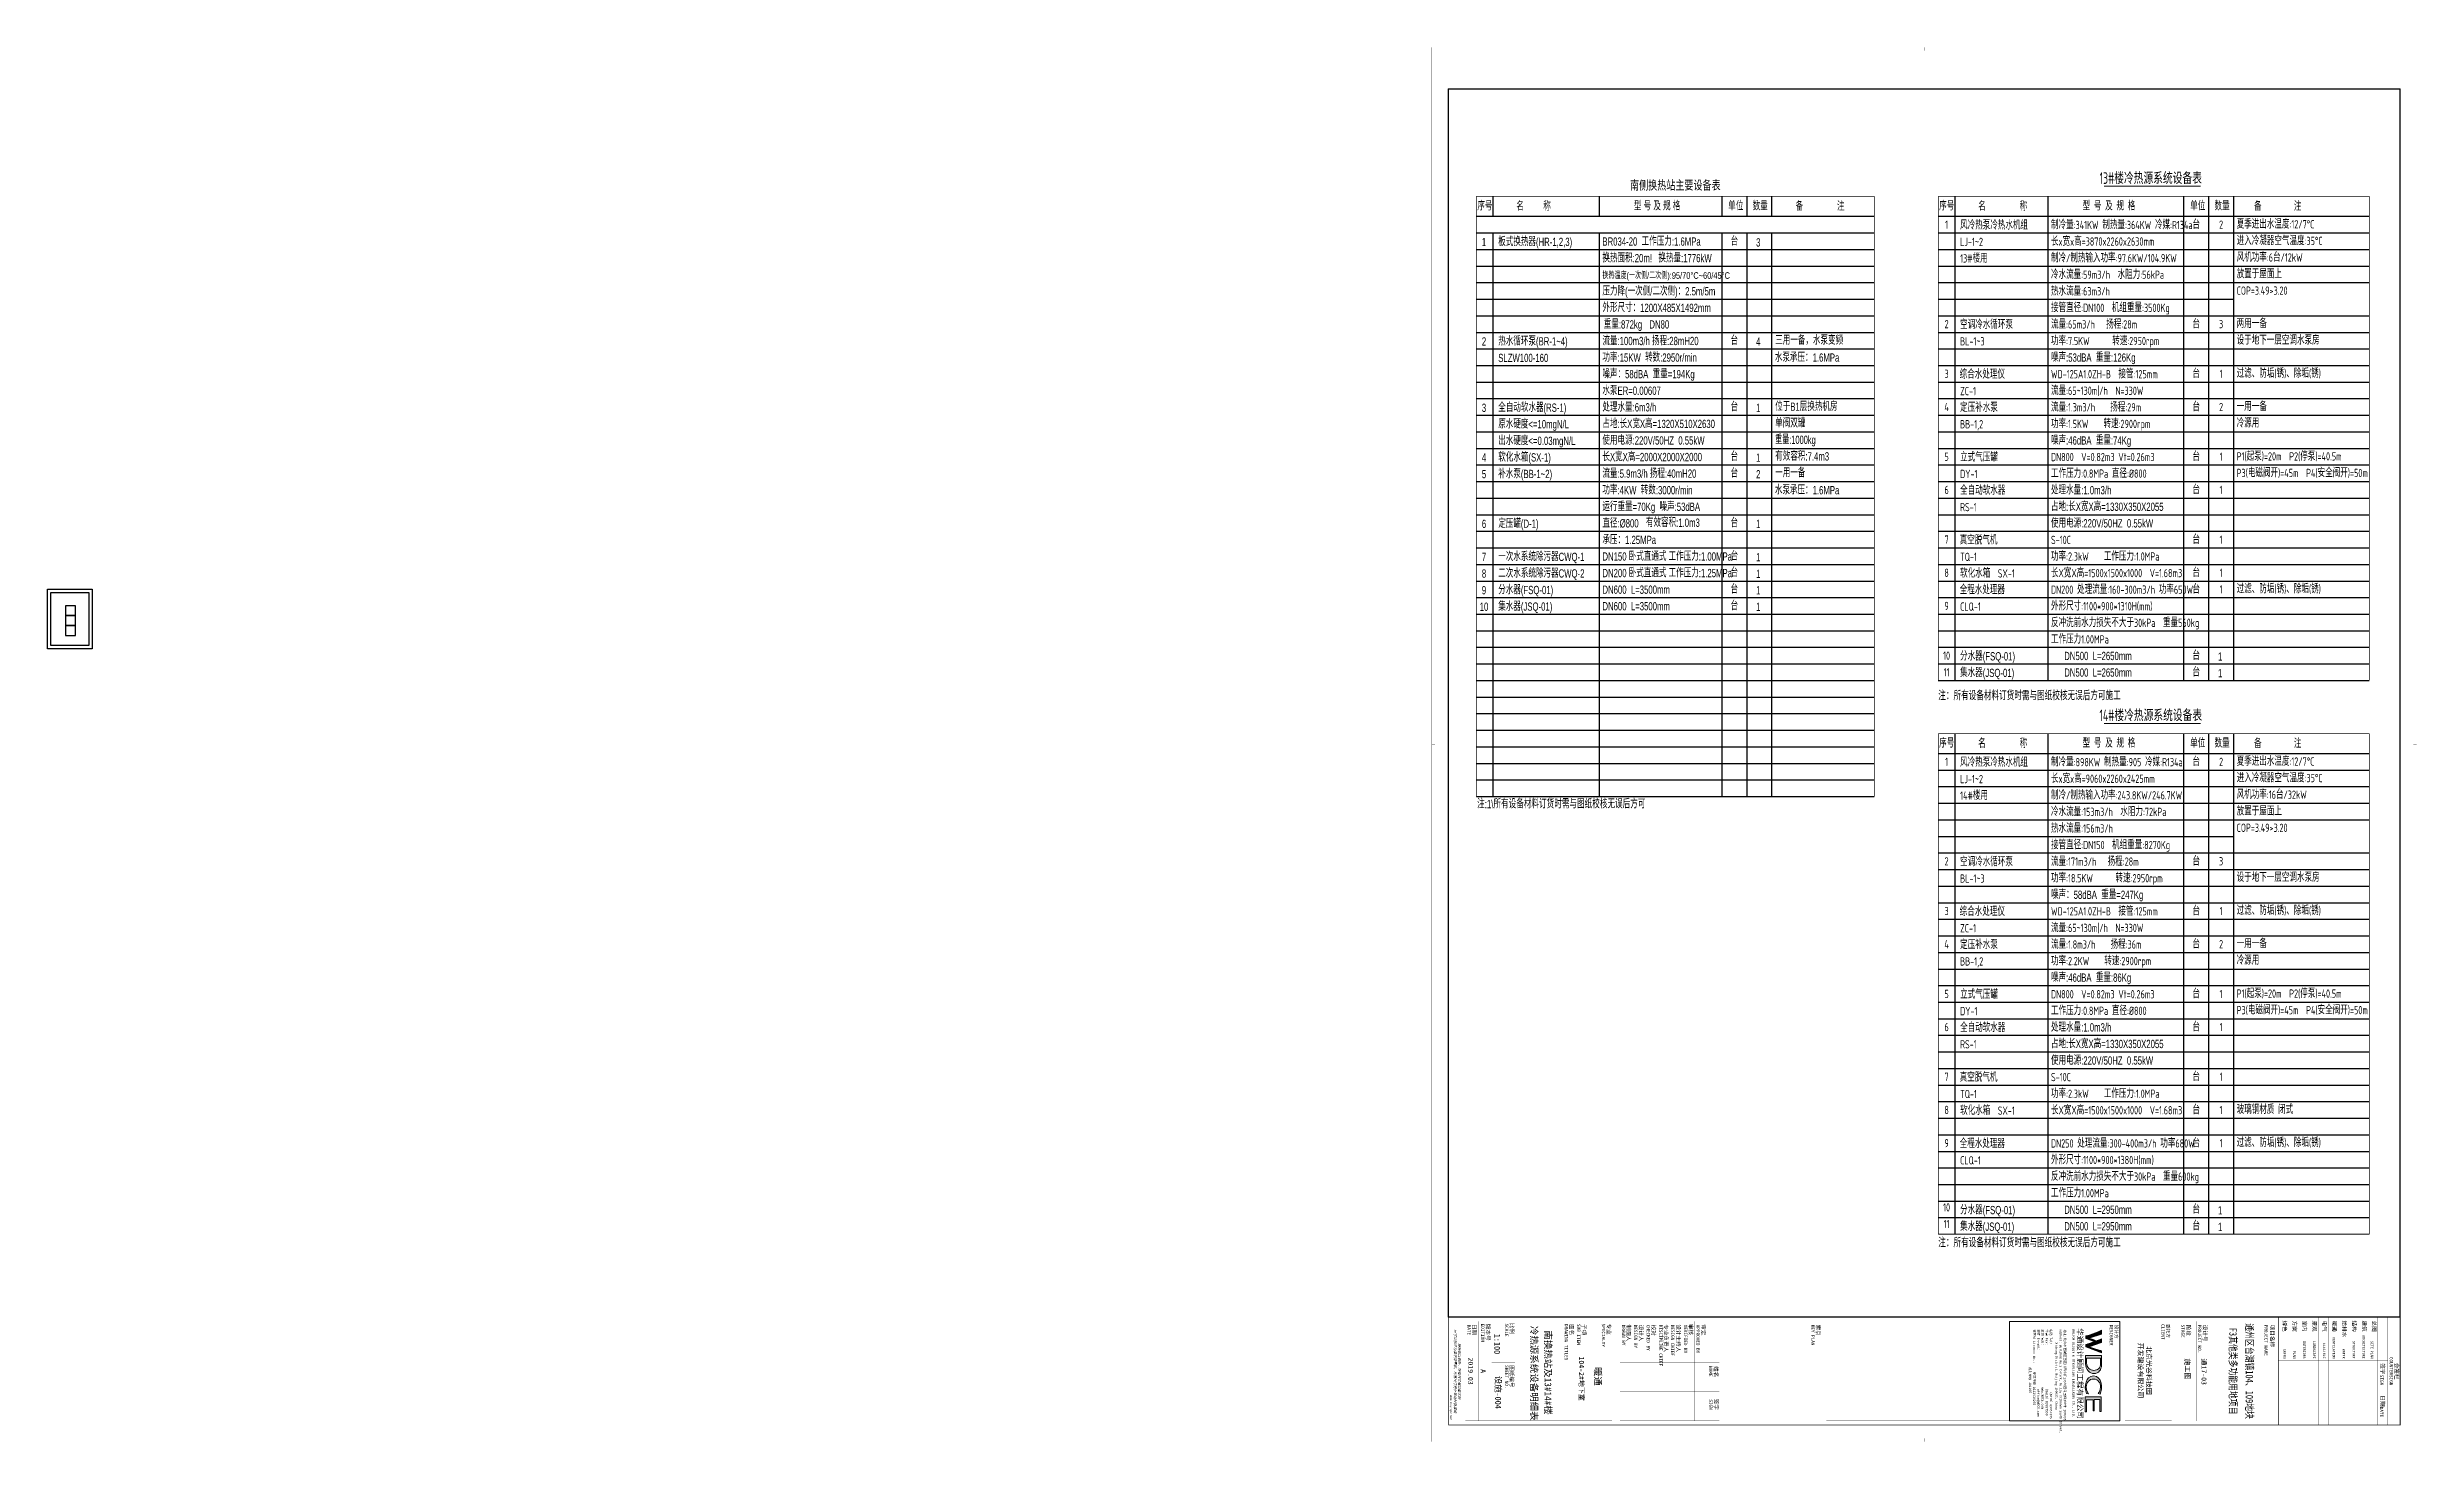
# Model space of a CAD drawing. Extents: x -253824 to 107923, y -224968 to 180578.
# Drawn here: x -163202 to -20289, y -26327 to 57778 of the extents above; entities that cross this region are included whole.
import ezdxf
from ezdxf.enums import TextEntityAlignment as Align

# ---------------------------------------------------------------- set-up
doc = ezdxf.new("R2010")
doc.units = 0
doc.header["$LTSCALE"] = 1000
doc.header["$MEASUREMENT"] = 0
doc.layers.get('0').update_dxf_attribs({"linetype": 'CONTINUOUS'})
doc.layers.get('Defpoints').update_dxf_attribs({"linetype": 'CONTINUOUS'})
for name, color, linetype in [('$0$PUB_TEXT', 7, 'CONTINUOUS'), ('00-风量计算', 6, 'CONTINUOUS'), ('ACS_COM', 7, 'CONTINUOUS'), ('ACS_COM_BZ', 3, 'CONTINUOUS'), ('字', 7, 'CONTINUOUS'), ('建筑图名', 5, 'CONTINUOUS')]:
    doc.layers.add(name, color=color, linetype=linetype)
doc.styles.add('$0$华文细黑', font='STXIHEI.TTF', dxfattribs={"height": 10})
doc.styles.add('HZF', font='ros.shx', dxfattribs={"width": 0.75, "bigfont": 'jd.shx'})
doc.styles.get("Standard").update_dxf_attribs({"font": 'ros.shx', "width": 0.75, "bigfont": 'jd.shx'})
doc.styles.add('华文细黑', font='STXIHEI.TTF', dxfattribs={"height": 10})
doc.styles.add('图签信息$0$hwxh', font='STXIHEI.TTF')
doc.styles.add('图签信息$0$华文细黑', font='STXIHEI.TTF', dxfattribs={"height": 10})
doc.styles.add('等高', font='ros1.shx', dxfattribs={"width": 0.7, "bigfont": 'jd.shx'})

msp = doc.modelspace()

# ---------------------------------------------------------------- texts
at = {"layer": '$0$PUB_TEXT', "style": '$0$华文细黑'}
for s, height, p in [('冷热源系统设备明细表', 407.8, (-73727, -19347)), ('南换热站及13#14#楼', 407.75, (-72886, -19619))]:
    msp.add_text(s, height=height, rotation=270, dxfattribs=at).set_placement(p)
at = {"color": 6, "width": 0.7}
msp.add_text('南侧换热站主要设备表', height=600, dxfattribs=at).set_placement((-65002, 49441), align=Align.MIDDLE_CENTER)
msp.add_text('序号', height=500, dxfattribs=at).set_placement((-76492, 47952), align=Align.CENTER)
for s, p in [('名         称', (-74592, 47931)), ('型 号 及 规 格', (-67498, 47951)), ('单位', (-61806, 47951)), ('数量', (-60337, 47950)), (' 备', (-57879, 47928)), ('注', (-55251, 47928)), ('流量:100m3/h 扬程:28mH20', (-69402, 39817)), ('一次水系统除污器CWQ-1', (-75685, 26796)), ('二次水系统除污器CWQ-2', (-75685, 25796)), ('集水器(JSQ-01)', (-75685, 23796)), ('分水器(FSQ-01)', (-75685, 24796)), ('集水器(JSQ-01)', (-47825, 19796)), ('分水器(FSQ-01)', (-47825, 20796)), ('分水器(FSQ-01)', (-47825, -12609)), ('集水器(JSQ-01)', (-47825, -13609))]:
    msp.add_text(s, height=500, dxfattribs=at).set_placement(p)
at = {"color": 6, "style": '等高', "width": 0.7}
for p in [(-48632, 47952), (-48632, 15547)]:
    msp.add_text('序号', height=500, dxfattribs=at).set_placement(p, align=Align.CENTER)
at = {"width": 0.7}
for s, style, p in [('1', '等高', (-48640, 46835)), ('台', '等高', (-33583, 46834)), ('2', '等高', (-32083, 46834)), ('1', 'HZF', (-76543, 45788)), ('2', 'HZF', (-76543, 39788)), ('2', '等高', (-48640, 40835)), ('台', '等高', (-33583, 40834)), ('3', '等高', (-32083, 40834)), ('3', '等高', (-48640, 37835)), ('台', '等高', (-33583, 37834)), ('1', '等高', (-32083, 37834)), ('3', 'HZF', (-76543, 35788)), ('4', '等高', (-48640, 35835)), ('台', '等高', (-33583, 35834)), ('2', '等高', (-32083, 35834)), ('4', 'HZF', (-76543, 32788)), ('5', '等高', (-48640, 32835)), ('台', '等高', (-33583, 32834)), ('1', '等高', (-32083, 32834)), ('5', 'HZF', (-76543, 31788)), ('6', '等高', (-48640, 30835)), ('台', '等高', (-33583, 30834)), ('1', '等高', (-32083, 30834)), ('6', 'HZF', (-76543, 28788)), ('7', 'HZF', (-76543, 26788)), ('7', '等高', (-48640, 27835)), ('台', '等高', (-33583, 27834)), ('1', '等高', (-32083, 27834)), ('8', 'HZF', (-76543, 25788)), ('8', '等高', (-48640, 25835)), ('台', '等高', (-33583, 25834, 0)), ('1', '等高', (-32083, 25834, 0)), ('10', 'HZF', (-76543, 23788)), ('9', 'HZF', (-76543, 24788)), ('9', '等高', (-48640, 23835)), ('台', '等高', (-33583, 24834)), ('1', '等高', (-32083, 24834, 0)), ('10', '等高', (-48640, 20835)), ('11', '等高', (-48640, 19835)), ('1', '等高', (-48640, 14430)), ('台', '等高', (-33583, 14429)), ('2', '等高', (-32083, 14429)), ('2', '等高', (-48640, 8430)), ('台', '等高', (-33583, 8429)), ('3', '等高', (-32083, 8429)), ('3', '等高', (-48640, 5430)), ('台', '等高', (-33583, 5429)), ('1', '等高', (-32083, 5429)), ('4', '等高', (-48640, 3430)), ('台', '等高', (-33583, 3429)), ('2', '等高', (-32083, 3429)), ('5', '等高', (-48640, 430)), ('台', '等高', (-33583, 429)), ('1', '等高', (-32083, 429)), ('6', '等高', (-48640, -1570)), ('台', '等高', (-33583, -1571)), ('1', '等高', (-32083, -1571)), ('7', '等高', (-48640, -4570)), ('台', '等高', (-33583, -4571)), ('1', '等高', (-32083, -4571)), ('8', '等高', (-48640, -6570)), ('台', '等高', (-33583, -6571, 0)), ('1', '等高', (-32083, -6571, 0)), ('9', '等高', (-48640, -8570)), ('台', '等高', (-33583, -8571)), ('1', '等高', (-32083, -8571)), ('10', '等高', (-48640, -12448)), ('11', '等高', (-48640, -13448))]:
    msp.add_text(s, height=500, dxfattribs=dict(at, style=style)).set_placement(p, align=Align.CENTER)
for s, height, style, p in [('风冷热泵冷热水机组', 500, '等高', (-47825, 46796)), ('制冷量:341KW 制热量:364KW 冷媒:R134a', 500, '等高', (-42343, 46817)), ('夏季进出水温度:12/7%%DC', 500, '等高', (-31144, 46856)), ('LJ-1~2', 500, '等高', (-47825, 45796)), ('长x宽x高=3870x2260x2630mm', 500, '等高', (-42343, 45817)), ('进入冷凝器空气温度:35%%DC', 500, '等高', (-31144, 45856)), ('13#楼用', 500, '等高', (-47825, 44796)), ('冷水流量:59m3/h  水阻力:56kPa', 500, '等高', (-42343, 43817)), ('制冷/制热输入功率:97.6KW/104.9KW', 500, '等高', (-42343, 44817)), ('放置于屋面上', 500, '等高', (-31144, 43856)), ('风机功率:6台/12kW', 500, '等高', (-31144, 44856)), ('热水流量:63m3/h  ', 500, '等高', (-42343, 42817)), ('COP=3.49>3.20', 500, '等高', (-31144, 42856)), ('接管直径:DN100  机组重量:3500Kg', 500, '等高', (-42343, 41817)), ('BL-1~3', 500, '等高', (-47825, 39796)), ('功率:7.5KW      转速:2950rpm', 500, '等高', (-42343, 39817)), ('流量:65m3/h   扬程:28m ', 500, '等高', (-42343, 40817)), ('设于地下一层空调水泵房', 500, '等高', (-31144, 39856)), ('两用一备', 500, '等高', (-31144, 40856)), ('综合水处理仪', 500, '等高', (-47850, 37799)), ('ZC-1', 500, '等高', (-47825, 36796)), ('流量:65~130m|/h  N=330W', 500, '等高', (-42343, 36817)), ('WD-125A1.0ZH-B  接管:125mm', 500, '等高', (-42343, 37817)), ('过滤、防垢(锈)、除垢(锈)', 500, '等高', (-31144, 37856)), ('流量:1.3m3/h    扬程:29m', 500, '等高', (-42343, 35817)), ('一用一备', 500, '等高', (-31144, 35856)), ('BB-1,2', 500, '等高', (-47825, 34796)), ('功率:1.5KW    转速:2900rpm', 500, '等高', (-42343, 34817)), ('冷源用', 500, '等高', (-31144, 34856)), ('DN800  V=0.82m3 Vt=0.26m3', 500, '等高', (-42343, 32817, 0)), ('P1(起泵)=20m  P2(停泵)=40.5m  ', 500, '等高', (-31144, 32856, 0)), ('工作压力:0.8MPa 直径:%%C800', 500, '等高', (-42343, 31817, 0)), ('P3(电磁阀开)=45m  P4(安全阀开)=50m ', 500, '等高', (-31144, 31856, 0)), ('全自动软水器', 500, '等高', (-47825, 30796)), ('RS-1', 500, '等高', (-47825, 29796, 0)), ('真空脱气机', 500, '等高', (-47850, 27799)), ('TQ-1', 500, '等高', (-47825, 26796)), ('功率:2.3kW    工作压力:1.0MPa ', 500, '等高', (-42343, 26817)), ('S-10C      ', 500, '等高', (-42343, 27817)), ('长X宽X高=1500x1500x1000  V=1.68m3', 500, '等高', (-42343, 25817, 0)), ('全程水处理器', 500, '等高', (-47850, 24799)), ('CLQ-1', 500, '等高', (-47825, 23796)), ('外形尺寸:1100*900*1310H(mm)', 500, '等高', (-42343, 23817)), ('DN200 处理流量:160-300m3/h 功率650W', 500, '等高', (-42343, 24817)), ('过滤、防垢(锈)、除垢(锈)', 500, '等高', (-31144, 24856)), ('反冲洗前水力损失不大于30kPa  重量560kg', 500, '等高', (-42343, 22817)), ('工作压力1.00MPa', 500, '等高', (-42343, 21817)), ('注：所有设备材料订货时需与图纸校核无误后方可施工', 504, '等高', (-49143, 18406)), ('风冷热泵冷热水机组', 500, '等高', (-47825, 14391)), ('制冷量:898KW 制热量:905 冷媒:R134a', 500, '等高', (-42343, 14412)), ('夏季进出水温度:12/7%%DC', 500, '等高', (-31144, 14451)), ('14#楼用', 500, '等高', (-47825, 12391)), ('LJ-1~2', 500, '等高', (-47825, 13391)), ('制冷/制热输入功率:243.8KW/246.7KW', 500, '等高', (-42343, 12412)), ('进入冷凝器空气温度:35%%DC', 500, '等高', (-31144, 13451)), ('风机功率:16台/32kW', 500, '等高', (-31144, 12451)), ('注:1\\所有设备材料订货时需与图纸校核无误后方可', 504, 'HZF', (-76960, 11877, 0)), ('冷水流量:153m3/h  水阻力:72kPa', 500, '等高', (-42343, 11412)), ('放置于屋面上', 500, '等高', (-31144, 11451)), ('热水流量:156m3/h  ', 500, '等高', (-42343, 10412)), ('COP=3.49>3.20', 500, '等高', (-31144, 10451)), ('空调冷水循环泵', 500, '等高', (-47825, 8391)), ('流量:171m3/h   扬程:28m ', 500, '等高', (-42343, 8412)), ('BL-1~3', 500, '等高', (-47825, 7391)), ('功率:18.5KW      转速:2950rpm', 500, '等高', (-42343, 7412)), ('设于地下一层空调水泵房', 500, '等高', (-31144, 7451)), ('综合水处理仪', 500, '等高', (-47850, 5394)), ('WD-125A1.0ZH-B  接管:125mm', 500, '等高', (-42343, 5412)), ('过滤、防垢(锈)、除垢(锈)', 500, '等高', (-31144, 5451)), ('ZC-1', 500, '等高', (-47825, 4391)), ('流量:65~130m|/h  N=330W', 500, '等高', (-42343, 4412)), ('功率:2.2KW    转速:2900rpm', 500, '等高', (-42343, 2412)), ('流量:1.8m3/h    扬程:36m', 500, '等高', (-42343, 3412)), ('冷源用', 500, '等高', (-31144, 2451)), ('一用一备', 500, '等高', (-31144, 3451)), ('DN800  V=0.82m3 Vt=0.26m3', 500, '等高', (-42343, 412)), ('P1(起泵)=20m  P2(停泵)=40.5m  ', 500, '等高', (-31144, 451)), ('P3(电磁阀开)=45m  P4(安全阀开)=50m ', 500, '等高', (-31144, -549)), ('工作压力:0.8MPa 直径:%%C800', 500, '等高', (-42343, -588)), ('真空脱气机', 500, '等高', (-47850, -4606)), ('S-10C      ', 500, '等高', (-42343, -4588)), ('TQ-1', 500, '等高', (-47825, -5609)), ('功率:2.3kW    工作压力:1.0MPa ', 500, '等高', (-42343, -5588)), ('长X宽X高=1500x1500x1000  V=1.68m3', 500, '等高', (-42343, -6588, 0)), ('玻璃钢材质 闭式', 500, '等高', (-31144, -6549, 0)), ('全程水处理器', 500, '等高', (-47850, -8606)), ('DN250 处理流量:300-400m3/h 功率680W', 500, '等高', (-42343, -8588)), ('过滤、防垢(锈)、除垢(锈)', 500, '等高', (-31144, -8549)), ('CLQ-1', 500, '等高', (-47825, -9609)), ('外形尺寸:1100*900*1380H(mm)', 500, '等高', (-42343, -9588)), ('工作压力1.00MPa', 500, '等高', (-42343, -11588)), ('反冲洗前水力损失不大于30kPa  重量600kg', 500, '等高', (-42343, -10588)), ('注：所有设备材料订货时需与图纸校核无误后方可施工', 504, '等高', (-49143, -14593))]:
    msp.add_text(s, height=height, dxfattribs=dict(at, style=style)).set_placement(p)
at = {"color": 6, "style": '等高', "width": 0.7}
for s, p in [('名         称', (-46733, 47931)), ('型 号 及 规 格', (-40439, 47951)), ('单位', (-33946, 47951)), ('数量', (-32478, 47950)), (' 备', (-30320, 47928)), ('注', (-27691, 47928)), ('名         称', (-46733, 15526)), ('型 号 及 规 格', (-40439, 15546)), ('单位', (-33946, 15546)), ('数量', (-32478, 15545)), (' 备', (-30320, 15523)), ('注', (-27691, 15523)), ('长x宽x高=9060x2260x2425mm', (-42343, 13412)), ('接管直径:DN150  机组重量:8270Kg', (-42343, 9412))]:
    msp.add_text(s, height=500, dxfattribs=at).set_placement(p)
for s, height, width, p in [('板式换热器(HR-1,2,3)', 500, 0.7, (-75685, 45796)), ('BR034-20  工作压力:1.6MPa', 500, 0.7, (-69402, 45817)), ('换热面积:20m!   换热量:1776kW', 500, 0.7, (-69402, 44817)), ('换热温度(一次侧/二次侧):95/70%%DC~60/45%%DC', 400, 0.7, (-69402, 43817)), ('外形尺寸：1200X485X1492mm ', 500, 0.7, (-69402, 41817)), ('重量:872kg', 500, 0.7, (-69320, 40817)), ('DN80', 500, 0.7, (-66570, 40817)), ('三用一备，水泵变频', 500, 0.7, (-58978, 39856)), ('SLZW100-160', 500, 0.7, (-75685, 38796)), ('水泵承压：1.6MPa', 500, 0.7, (-58999, 38817)), ('噪声:53dBA  重量:126Kg', 500, 0.7, (-42343, 38817)), ('噪声：58dBA  重量=194Kg', 500, 0.7, (-69402, 37817)), ('全自动软水器(RS-1)', 500, 0.7, (-75685, 35796)), ('处理水量:6m3/h', 500, 0.7, (-69402, 35817)), ('位于B1层换热机房', 500, 0.7, (-58978, 35856)), ('原水硬度<=10mgN/L', 500, 0.7, (-75685, 34796)), ('出水硬度<=0.03mgN/L', 500, 0.7, (-75685, 33796)), ('使用电源:220V/50HZ  0.55kW', 500, 0.7, (-69402, 33817)), ('占地:长X宽X高=1320X510X2630', 500, 0.7, (-69402, 34817)), ('重量:1000kg', 500, 0.65, (-58978, 33856)), ('单阀双罐', 500, 0.7, (-58978, 34856)), ('噪声:46dBA  重量:74Kg', 500, 0.7, (-42343, 33817)), ('软化水箱(SX-1) ', 500, 0.7, (-75685, 32796)), ('长X宽X高=2000X2000X2000', 500, 0.7, (-69402, 32817)), ('有效容积:7.4m3', 500, 0.7, (-58978, 32856)), ('补水泵(BB-1~2)', 500, 0.7, (-75685, 31796)), ('流量:5.9m3/h 扬程:40mH20', 500, 0.7, (-69402, 31817)), ('一用一备', 500, 0.7, (-58978, 31856)), ('运行重量=70Kg  噪声:53dBA', 500, 0.7, (-69402, 29817)), ('水泵承压：1.6MPa', 500, 0.7, (-58999, 30817)), ('处理水量:1.0m3/h', 500, 0.7, (-42343, 30817)), ('占地:长X宽X高=1330X350X2055', 500, 0.7, (-42343, 29817)), ('定压罐(D-1) ', 500, 0.7, (-75685, 28796)), ('直径:%%C800', 500, 0.7, (-69402, 28817)), ('有效容积:1.0m3', 500, 0.7, (-66776, 28856)), ('使用电源:220V/50HZ  0.55kW', 500, 0.7, (-42343, 28817)), ('承压：1.25MPa', 500, 0.7, (-69402, 27817)), ('DN150 卧式直通式 工作压力:1.00MPa ', 500, 0.7, (-69402, 26817)), ('DN200 卧式直通式 工作压力:1.25MPa ', 500, 0.7, (-69402, 25817)), ('DN600  L=3500mm', 500, 0.7, (-69402, 24817)), ('DN600  L=3500mm', 500, 0.7, (-69402, 23817)), ('DN500  L=2650mm', 500, 0.7, (-41543, 20817)), ('DN500  L=2650mm', 500, 0.7, (-41543, 19817)), ('噪声：58dBA  重量=247Kg', 500, 0.7, (-42343, 6412)), ('噪声:46dBA  重量:86Kg', 500, 0.7, (-42343, 1412)), ('处理水量:1.0m3/h', 500, 0.7, (-42343, -1588)), ('占地:长X宽X高=1330X350X2055', 500, 0.7, (-42343, -2588)), ('使用电源:220V/50HZ  0.55kW', 500, 0.7, (-42343, -3588)), ('DN500  L=2950mm', 500, 0.7, (-41543, -12588)), ('DN500  L=2950mm', 500, 0.7, (-41543, -13588))]:
    msp.add_text(s, height=height, dxfattribs=dict(width=width)).set_placement(p)
at = {"width": 0.7}
for s, p in [('台', (-61443, 45817)), ('3', (-60001, 45763)), ('台', (-61443, 39834)), ('4', (-60001, 39779)), ('台', (-61443, 35834)), ('1', (-60001, 35779)), ('台', (-61443, 32834)), ('1', (-60001, 32779)), ('台', (-61443, 31834)), ('2', (-60001, 31779)), ('台', (-61443, 28834)), ('1', (-60001, 28779)), ('台', (-61443, 26834)), ('1', (-60001, 26779)), ('台', (-61443, 25834)), ('1', (-60001, 25779)), ('台', (-61443, 24834)), ('台', (-61443, 23834)), ('1', (-60001, 24779)), ('1', (-60001, 23779)), ('台', (-33583, 20834)), ('台', (-33583, 19834)), ('1', (-32142, 20779)), ('1', (-32142, 19779)), ('台', (-33583, -12571)), ('1', (-32142, -12626)), ('台', (-33583, -13571)), ('1', (-32142, -13626))]:
    msp.add_text(s, height=500, dxfattribs=at).set_placement(p, align=Align.CENTER)
at = {"color": 3, "width": 0.7}
for s, p in [('压力降(一次侧/二次侧)：2.5m/5m', (-69402, 42817)), ('功率:15KW  转数:2950r/min', (-69402, 38817)), ('功率:4KW  转数:3000r/min', (-69402, 30817))]:
    msp.add_text(s, height=500, dxfattribs=at).set_placement(p)
at = {"color": 5, "width": 0.7}
msp.add_text('热水循环泵(BR-1~4)', height=500, dxfattribs=at).set_placement((-75685, 39796))
at = {"color": 1, "style": '等高', "width": 0.7}
for s, p in [('空调冷水循环泵', (-47825, 40796)), ('定压补水泵', (-47825, 35796)), ('立式气压罐', (-47825, 32796, 0)), ('DY-1', (-47825, 31796, 0)), ('软化水箱  SX-1', (-47825, 25796, 0)), ('定压补水泵', (-47825, 3391)), ('BB-1,2', (-47825, 2391)), ('立式气压罐', (-47825, 391)), ('全自动软水器', (-47825, -1609)), ('DY-1', (-47825, -609)), ('RS-1', (-47825, -2609)), ('软化水箱  SX-1', (-47825, -6609, 0))]:
    msp.add_text(s, height=500, dxfattribs=at).set_placement(p)
at = {"color": 1, "width": 0.7}
msp.add_text('水泵ER=0.00607', height=500, dxfattribs=at).set_placement((-69402, 36817))
at = {"layer": 'ACS_COM', "style": '等高', "width": 0.7}
for s, p in [('13#楼冷热源系统设备表', (-36323, 49540)), ('14#楼冷热源系统设备表', (-36323, 17135))]:
    msp.add_text(s, height=700, dxfattribs=at).set_placement(p, align=Align.CENTER)
at = {"layer": '字', "style": '华文细黑'}
for s, height, p in [('1:100', 360, (-75926, -19828)), ('104-2#地下室', 300, (-70810, -21192)), ('设施-004', 360, (-75869, -22360))]:
    msp.add_text(s, height=height, rotation=270, dxfattribs=at).set_placement(p)
at = {"layer": '建筑图名', "style": '华文细黑'}
msp.add_text('暖通', height=400, rotation=270, dxfattribs=at).set_placement((-69877, -21831))

# ---------------------------------------------------------------- blocks, each defined once
blk = doc.blocks.new('图框-A1')
for points, const_width in [([(0, 0), (841, 0), (841, 594), (0, 594)], 0.05), ([(766, 584), (25, 584), (25, 10), (766, 10)], 0.5)]:
    blk.add_lwpolyline(points, close=True, dxfattribs=dict(const_width=const_width))
at = {"const_width": 0.05}
for points in [[(420.5, 594), (420.5, 592)], [(0, 297), (2, 297)], [(841, 297), (839, 297)], [(420.5, 0), (420.5, 2)]]:
    blk.add_lwpolyline(points, dxfattribs=at)
blk = doc.blocks.new('图签信息$0$WDCE Copyright200X')
at = {"const_width": 0.016}
blk.add_lwpolyline([(-10.6, 1.3, 1), (-11.4, 1.3, 1)], format="xyb", close=True, dxfattribs=at)
at = {"style": '图签信息$0$华文细黑'}
for s, p in [('WDCE ', (-11.5, 0.5)), ('     Copyright ', (-3.5, 0.5))]:
    blk.add_text(s, height=1, dxfattribs=at).set_placement(p, align=Align.BOTTOM_RIGHT)
blk.add_text('c', height=0.6, dxfattribs=at).set_placement((-11, 1.3), align=Align.MIDDLE_CENTER)
blk.add_attdef('200X', text='', height=1, dxfattribs=at).set_placement((-0.5, 0.5), align=Align.BOTTOM_RIGHT)
blk = doc.blocks.new('图签信息$0$logo2')
h = blk.add_hatch(color=7)
h.paths.add_polyline_path([(19.02, -7.36), (15.84, -7.36), (15.84, -3.97), (18.97, -3.97), (18.97, -4.24), (16.46, -4.24), (16.46, -5.45), (18.81, -5.45), (18.81, -5.69), (16.47, -5.69), (16.47, -7.12), (19.02, -7.12)])
edge = h.paths.add_edge_path()
edge.add_spline(control_points=[(15.26, -4.21), (15.26, -4.21), (15.13, -4.65), (15.13, -4.65), (15.13, -4.65), (14.62, -4.1), (13.73, -4.1), (13.04, -4.1), (12.07, -4.54), (12.08, -5.62), (12.08, -6.49), (12.77, -7.16), (13.73, -7.17), (14.66, -7.17), (15.23, -6.68), (15.23, -6.68), (15.23, -6.68), (15.16, -7.11), (15.16, -7.11), (13.63, -7.7), (11.42, -7.29), (11.41, -5.64), (11.4, -3.72), (14.16, -3.66), (15.26, -4.21)], knot_values=[0, 0, 0, 0, 1, 1, 1, 2, 2, 2, 3, 3, 3, 4, 4, 4, 5, 5, 5, 6, 6, 6, 7, 7, 7, 8, 8, 8, 8], degree=3, periodic=0)
edge = h.paths.add_edge_path(flags=16)
edge.add_spline(control_points=[(10.23, -5.57), (10.23, -5.16), (10.12, -4.83), (9.9, -4.58), (9.63, -4.27), (9.23, -4.12), (8.69, -4.12), (8.69, -4.12), (7.64, -4.12), (7.64, -4.12), (7.64, -4.12), (7.64, -7.1), (7.64, -7.1), (7.64, -7.1), (8.66, -7.1), (8.66, -7.1), (9.13, -7.1), (9.52, -6.93), (9.82, -6.6), (10.09, -6.31), (10.23, -5.96), (10.23, -5.57)], knot_values=[0, 0, 0, 0, 1, 1, 1, 2, 2, 2, 3, 3, 3, 4, 4, 4, 5, 5, 5, 6, 6, 6, 7, 7, 7, 7], degree=3, periodic=0)
edge = h.paths.add_edge_path()
edge.add_spline(control_points=[(10.92, -5.51), (10.92, -5.96), (10.72, -6.37), (10.34, -6.72), (9.92, -7.1), (9.41, -7.29), (8.82, -7.29), (8.82, -7.29), (7.03, -7.29), (7.03, -7.29), (7.03, -7.29), (7.03, -3.92), (7.03, -3.92), (7.03, -3.92), (9.1, -3.92), (9.1, -3.92), (9.59, -3.92), (10.01, -4.06), (10.36, -4.34), (10.73, -4.64), (10.92, -5.03), (10.92, -5.51)], knot_values=[0, 0, 0, 0, 1, 1, 1, 2, 2, 2, 3, 3, 3, 4, 4, 4, 5, 5, 5, 6, 6, 6, 7, 7, 7, 7], degree=3, periodic=0)
at = {"lineweight": 0}
blk.add_lwpolyline([(19.02, -7.36), (15.84, -7.36), (15.84, -3.97), (18.97, -3.97), (18.97, -4.24), (16.46, -4.24), (16.46, -5.45), (18.81, -5.45), (18.81, -5.69), (16.47, -5.69), (16.47, -7.12), (19.02, -7.12), (19.02, -7.36)], dxfattribs=at)
for points, knots in [([(10.92, -5.51), (10.92, -5.96), (10.72, -6.37), (10.34, -6.72), (9.92, -7.1), (9.41, -7.29), (8.82, -7.29), (8.82, -7.29), (7.03, -7.29), (7.03, -7.29), (7.03, -7.29), (7.03, -3.92), (7.03, -3.92), (7.03, -3.92), (9.1, -3.92), (9.1, -3.92), (9.59, -3.92), (10.01, -4.06), (10.36, -4.34), (10.73, -4.64), (10.92, -5.03), (10.92, -5.51)], [0, 0, 0, 0, 1, 1, 1, 2, 2, 2, 3, 3, 3, 4, 4, 4, 5, 5, 5, 6, 6, 6, 7, 7, 7, 7]), ([(10.23, -5.57), (10.23, -5.16), (10.12, -4.83), (9.9, -4.58), (9.63, -4.27), (9.23, -4.12), (8.69, -4.12), (8.69, -4.12), (7.64, -4.12), (7.64, -4.12), (7.64, -4.12), (7.64, -7.1), (7.64, -7.1), (7.64, -7.1), (8.66, -7.1), (8.66, -7.1), (9.13, -7.1), (9.52, -6.93), (9.82, -6.6), (10.09, -6.31), (10.23, -5.96), (10.23, -5.57)], [0, 0, 0, 0, 1, 1, 1, 2, 2, 2, 3, 3, 3, 4, 4, 4, 5, 5, 5, 6, 6, 6, 7, 7, 7, 7]), ([(15.26, -4.21), (15.26, -4.21), (15.13, -4.65), (15.13, -4.65), (15.13, -4.65), (14.62, -4.1), (13.73, -4.1), (13.04, -4.1), (12.07, -4.54), (12.08, -5.62), (12.08, -6.49), (12.77, -7.16), (13.73, -7.17), (14.66, -7.17), (15.23, -6.68), (15.23, -6.68), (15.23, -6.68), (15.16, -7.11), (15.16, -7.11), (13.63, -7.7), (11.42, -7.29), (11.41, -5.64), (11.4, -3.72), (14.16, -3.66), (15.26, -4.21)], [0, 0, 0, 0, 1, 1, 1, 2, 2, 2, 3, 3, 3, 4, 4, 4, 5, 5, 5, 6, 6, 6, 7, 7, 7, 8, 8, 8, 8])]:
    blk.add_open_spline(points, degree=3, knots=knots, dxfattribs=at)
blk = doc.blocks.new('图签信息$0$logo1')
h = blk.add_hatch(color=8)
edge = h.paths.add_edge_path()
edge.add_spline(control_points=[(3.86, -5.21), (3.63, -5.88), (3.39, -6.56), (3.39, -6.56), (3.39, -6.56), (2.5, -3.91), (2.5, -3.91), (2.5, -3.91), (1.8, -3.91), (1.69, -3.91), (2.02, -4.39), (2.95, -7.27), (2.95, -7.27), (2.95, -7.27), (3.44, -7.27), (3.44, -7.27), (3.44, -7.27), (4.03, -5.66), (4.03, -5.66), (4.03, -5.66), (3.86, -5.21), (3.86, -5.21)], knot_values=[0, 0, 0, 0, 1, 1, 1, 2, 2, 2, 3, 3, 3, 4, 4, 4, 5, 5, 5, 6, 6, 6, 7, 7, 7, 7], degree=3, periodic=0)
h = blk.add_hatch(color=7)
edge = h.paths.add_edge_path()
edge.add_spline(control_points=[(6.04, -3.91), (6.09, -4.1), (5.2, -6.56), (5.2, -6.56), (5.2, -6.56), (4.3, -3.91), (4.3, -3.91), (4.3, -3.91), (3.6, -3.91), (3.49, -3.91), (3.82, -4.39), (4.75, -7.27), (4.75, -7.27), (4.75, -7.27), (5.24, -7.27), (5.24, -7.27), (5.24, -7.27), (6.33, -4.3), (6.33, -4.3), (6.33, -4.3), (6.48, -3.91), (6.48, -3.91), (6.48, -3.91), (6.21, -3.91), (6.04, -3.91)], knot_values=[0, 0, 0, 0, 1, 1, 1, 2, 2, 2, 3, 3, 3, 4, 4, 4, 5, 5, 5, 6, 6, 6, 7, 7, 7, 8, 8, 8, 8], degree=3, periodic=0)
at = {"color": 8, "lineweight": 0}
blk.add_open_spline([(3.86, -5.21), (3.63, -5.88), (3.39, -6.56), (3.39, -6.56), (3.39, -6.56), (2.5, -3.91), (2.5, -3.91), (2.5, -3.91), (1.8, -3.91), (1.69, -3.91), (2.02, -4.39), (2.95, -7.27), (2.95, -7.27), (2.95, -7.27), (3.44, -7.27), (3.44, -7.27), (3.44, -7.27), (4.03, -5.66), (4.03, -5.66), (4.03, -5.66), (3.86, -5.21), (3.86, -5.21)], degree=3, knots=[0, 0, 0, 0, 1, 1, 1, 2, 2, 2, 3, 3, 3, 4, 4, 4, 5, 5, 5, 6, 6, 6, 7, 7, 7, 7], dxfattribs=at)
at = {"lineweight": 0}
blk.add_open_spline([(6.04, -3.91), (6.09, -4.1), (5.2, -6.56), (5.2, -6.56), (5.2, -6.56), (4.3, -3.91), (4.3, -3.91), (4.3, -3.91), (3.6, -3.91), (3.49, -3.91), (3.82, -4.39), (4.75, -7.27), (4.75, -7.27), (4.75, -7.27), (5.24, -7.27), (5.24, -7.27), (5.24, -7.27), (6.33, -4.3), (6.33, -4.3), (6.33, -4.3), (6.48, -3.91), (6.48, -3.91), (6.48, -3.91), (6.21, -3.91), (6.04, -3.91)], degree=3, knots=[0, 0, 0, 0, 1, 1, 1, 2, 2, 2, 3, 3, 3, 4, 4, 4, 5, 5, 5, 6, 6, 6, 7, 7, 7, 8, 8, 8, 8], dxfattribs=at)
blk.add_blockref('图签信息$0$logo2', (0, 0))
blk = doc.blocks.new('图签信息$0$时间-logo')
at = {"layer": 'Defpoints', "lineweight": 0}
blk.add_lwpolyline([(0, -23.46), (-21.17, -23.46), (-21.17, 0), (0, 0), (0, -23.46)], dxfattribs=at)
blk.add_blockref('图签信息$0$logo1', (-20.97, 0))
at = {"style": '图签信息$0$hwxh'}
for s, height, p in [('华通设计顾问工程有限公司 ', 1.15, (-19.73, -9.05)), ('WALTON DESIGN & CONSULTING ENGINEERING CO., LTD.', 0.5, (-19.5, -10.1)), ('电话 Tel：                        （8610）83957395 ', 0.5, (-19.56, -14.91)), ('Address: Building No.3 C-Park, No.135 Xizhimen South Street, ', 0.47, (-19.48, -12.83)), ('地址:北京市西城区西直门南小街135号西派国际3号楼 100035', 0.5, (-19.48, -11.94)), ('Xicheng District, Beijing 100035, China ', 0.47, (-16.69, -13.72)), ('传真 Fax：                      （8610）83957590 ', 0.5, (-19.48, -15.8)), ('主页 Web：                      www.WDCE.com ', 0.5, (-19.48, -16.69)), ('资质号 Licence No.：    建筑甲级 A111010265 ', 0.5, (-19.48, -18.47)), ('邮件 E-mail：                    office@WDCE.com ', 0.5, (-19.48, -17.58)), ('   规划甲级 101195', 0.5, (-12.6, -19.36))]:
    blk.add_text(s, height=height, dxfattribs=at).set_placement(p)
blk = doc.blocks.new('图签信息')
at = {"const_width": 0.5}
for points in [[(-65, 574), (-65, 500.5), (0, 500.5), (0, 574)], [(-65, 0), (0, 0), (0, 500.5), (-65, 500.5)]]:
    blk.add_lwpolyline(points, close=True, dxfattribs=at)
at = {"const_width": 0.05}
for points in [[(-65, 566.5), (0, 566.5)], [(-65, 560.5), (0, 560.5)], [(-39.1, 566.5), (-39.1, 500.5)], [(-19.1, 566.5), (-19.1, 500.5)], [(-65, 554.5), (0, 554.5)], [(-65, 548.5), (0, 548.5)], [(-65, 542.5), (0, 542.5)], [(-65, 536.5), (0, 536.5)], [(-65, 530.5), (0, 530.5)], [(-65, 524.5), (0, 524.5)], [(-65, 518.5), (0, 518.5)], [(-65, 512.5), (0, 512.5)], [(-65, 512.5), (0, 512.5)], [(-65, 506.5), (0, 506.5)], [(-65, 500.5), (0, 500.5)], [(-62.5, 450.9), (-2.5, 450.9)], [(-62.5, 440.9), (-2.5, 440.9)], [(-2.5, 407.9), (-2.5, 436.1), (-62.5, 436.1), (-62.5, 407.9)], [(-62.5, 407.9), (-2.5, 407.9)], [(-62.5, 404.9), (-62.5, 227.8)], [(-62.5, 404.9), (-2.5, 404.9)], [(-62.5, 227.8), (-2.5, 227.8), (-2.5, 404.9)], [(-57.5, 338.4), (-7.5, 338.4)], [(-57.5, 288.8), (-7.5, 288.8)], [(-57.5, 234.9), (-7.5, 234.9)], [(-62.5, 227.8), (-2.5, 227.8)], [(-62.5, 217.7), (-2.5, 217.7)], [(-62.5, 103.3), (-2.5, 103.3), (-2.5, 163.3), (-62.5, 163.3), (-62.5, 103.3)], [(-37.5, 163.3), (-37.5, 103.3)], [(-20, 163.3), (-20, 103.3)], [(-62.5, 155.8), (-2.5, 155.8)], [(-62.5, 148.3), (-2.5, 148.3)], [(-62.5, 140.8), (-2.5, 140.8)], [(-62.5, 133.3), (-2.5, 133.3)], [(-62.5, 125.8), (-2.5, 125.8)], [(-62.5, 118.3), (-2.5, 118.3)], [(-62.5, 110.8), (-2.5, 110.8)], [(-62.5, 98.5), (-2.5, 98.5), (-2.5, 10), (-62.5, 10), (-62.5, 98.5)], [(-62.5, 83.5), (-2.5, 83.5)], [(-62.5, 76), (-2.5, 76)], [(-62.5, 40), (-2.5, 40)], [(-37.5, 40), (-37.5, 26)], [(-62.5, 26), (-2.5, 26)], [(-62.5, 18), (-2.5, 18)]]:
    blk.add_lwpolyline(points, dxfattribs=at)
at = {"ltscale": 0.001, "xscale": 2.834689937531525, "yscale": 2.834689937531525, "zscale": 2.834689937531525}
blk.add_blockref('图签信息$0$时间-logo', (-2.5, 404.9), dxfattribs=at)
blk.add_blockref('图签信息$0$WDCE Copyright200X', (-2.5, 0)).add_auto_attribs({'200X': '2007'})
at = {"style": '图签信息$0$华文细黑'}
for s, height, p in [('会签栏', 2.4, (-32.5, 573)), ('COUNTERSIGN', 2, (-32.5, 569.6))]:
    blk.add_text(s, height=height, dxfattribs=at).set_placement(p, align=Align.TOP_CENTER)
for s, height, p in [('总图', 2.4, (-63, 559.5)), ('签字', 2.4, (-37.2, 564.6)), ('SIGN', 2, (-30.3, 563.9)), ('日期', 2.4, (-17.8, 564.6)), ('DATE', 2, (-11, 563.7)), ('建筑', 2.4, (-63, 553.5)), ('结构', 2.4, (-63, 547.5)), ('给排水', 2.4, (-63, 541.5)), ('暖通', 2.4, (-63, 535.5)), ('电气', 2.4, (-63, 529.5)), ('景观', 2.4, (-63, 523.5)), ('室内', 2.4, (-63, 517.5)), ('绿色', 2.4, (-63, 505.5)), ('方案', 2.4, (-63, 511.5)), ('项目名称', 2.4, (-60.5, 498)), ('PROJECT NAME', 2, (-60.5, 494.1)), ('设计号', 2.4, (-60.5, 457.5)), ('STAGE', 2, (-60.5, 444)), ('PROJECT NO.', 2, (-60.5, 454)), ('阶段', 2.4, (-60.5, 447.5)), ('委托方', 2, (-60.9, 434.9)), ('CLIENT', 2, (-60.9, 431.9)), ('设计方', 2, (-60.5, 403.8)), ('DESIGNER', 2, (-60.5, 400.8)), ('索引', 2.4, (-60.5, 224.1)), ('KEY PLAN', 2, (-60.5, 220.7)), ('姓名', 2.4, (-35.5, 162.5)), ('NAME', 2, (-35.5, 159)), ('签字', 2.4, (-15.8, 162.6)), ('SIGN', 2, (-15.5, 159.2)), ('审核', 2.4, (-61, 147.3)), ('审定', 2.4, (-60.7, 154.8)), ('APPROVED BY', 2, (-60.5, 151.4)), ('VERIFIED BY', 2, (-60.5, 143.9)), ('设计主持人', 2.4, (-60.7, 139.8)), ('专业负责人', 2.4, (-60.7, 132.3)), ('DESIGN CHIEF', 2, (-60.5, 136.2)), ('DISCIPLINE CHIEF', 2, (-60.5, 129)), ('校对', 2.4, (-60.5, 124.8)), ('CHECKED BY', 2, (-60.5, 121.4)), ('设计人', 2.4, (-60.5, 117.3)), ('制图人', 2.4, (-60.6, 109.8)), ('DESIGN BY', 2, (-60.5, 113.8)), ('DRAWN BY', 2, (-60.5, 106.5)), ('SPECIALTY', 2, (-61.2, 94.4)), ('专业', 2.4, (-61.2, 97.9)), ('SUB ITEM', 2, (-60.9, 79.5)), ('子项', 2.4, (-60.9, 82.9)), ('DRAWING TITLES', 2, (-60.9, 72)), ('图名', 2.4, (-60.9, 75.4)), ('比例', 2.4, (-61.6, 39.4)), ('SCALE', 2, (-61.2, 36)), ('SHEET NO.', 2, (-36.1, 36)), ('图纸编号', 2.4, (-36.1, 39.3)), ('版本号', 2.4, (-61, 25)), ('EDITION', 2, (-61.1, 21.6)), ('日期', 2.4, (-61, 16.7)), ('DATE', 2, (-60.5, 13.3))]:
    blk.add_text(s, height=height, dxfattribs=at).set_placement(p, align=Align.TOP_LEFT)
for s, p in [('SITE PLAN', (-40.1, 557.7)), ('ARCHITECTURE', (-40.1, 552.7)), ('STRUCTURE', (-40.1, 546.7)), ('VENTILATION', (-40.1, 534.7)), ('ELECTRIC', (-40.1, 528.9)), ('WATER', (-40.1, 540.7)), ('INTERIORS', (-40.1, 516.9)), ('LANDSCAPE', (-40.1, 522.9)), ('GREEN', (-40.1, 504.9)), ('PLAN', (-40.1, 510.9))]:
    blk.add_text(s, height=1.5, dxfattribs=at).set_placement(p, align=Align.TOP_RIGHT)
at = {"color": 4, "style": '图签信息$0$华文细黑', "width": 0.75}
for s, p in [('通州区台湖镇104、109地块', (-32.5, 480.8)), ('F3其他类多功能用地项目', (-32.5, 470.9))]:
    blk.add_text(s, height=4.5, dxfattribs=at).set_placement(p, align=Align.CENTER)
at = {"color": 4, "style": '图签信息$0$华文细黑'}
for s, p in [('2019.03', (-32.5, 11.8)), ('A', (-32.5, 19.4))]:
    blk.add_text(s, height=3, dxfattribs=at).set_placement(p, align=Align.CENTER)
at = {"style": '图签信息$0$华文细黑', "oblique": 20}
for s, p in [('尺寸以标注为准不得量取，所有尺寸需在现场校核准确', (-32.5, 4)), ('除特别注明外，所有尺寸是以毫米制', (-32.5, 6.5))]:
    blk.add_text(s, height=1.5, dxfattribs=at).set_placement(p, align=Align.MIDDLE_CENTER)
at = {"color": 4, "ltscale": 0.001, "char_height": 3, "width": 58.489, "style": '图签信息$0$华文细黑'}
for s, insert, attachment_point in [('通17-03', (-40.1, 455.5), 4), ('施工图', (-40.1, 445.5), 4), ('北京光谷科技园\\P开发建设有限公司', (-32.9, 419.7), 5)]:
    blk.add_mtext(s, dxfattribs=dict(at, insert=insert, attachment_point=attachment_point))
blk = doc.blocks.new('图签-A1')
at = {"color": 2}
blk.add_blockref('图签信息', (0, 0), dxfattribs=at)

# ---------------------------------------------------------------- linework, layer by layer
at = {"color": 7}
for p, q in [((-76003, 48788), (-76003, 47588)), ((-69603, 48788), (-69603, 47588)), ((-62203, 48788), (-62203, 47588)), ((-60700, 48788), (-60700, 47588)), ((-59200, 48788), (-59200, 47588))]:
    msp.add_line(p, q, dxfattribs=at)
for p, q in [((-48143, 48788), (-48143, 47588)), ((-42543, 48788), (-42543, 47588)), ((-34343, 48788), (-34343, 47588)), ((-32841, 48788), (-32841, 47588)), ((-31341, 48788), (-31341, 47588)), ((-49143, 47588), (-23141, 47588)), ((-49143, 47588), (-23141, 47588)), ((-49143, 47588), (-23141, 47588)), ((-49143, 47588), (-23141, 47588)), ((-49143, 47588), (-23141, 47588)), ((-49143, 47588), (-23141, 47588)), ((-48143, 47588), (-48143, 19588)), ((-42543, 47588), (-42543, 19588)), ((-34343, 47588), (-34343, 19588)), ((-32841, 47588), (-32841, 19588)), ((-31341, 47588), (-31341, 19588)), ((-77003, 46588), (-53000, 46588)), ((-76003, 46588), (-76003, 12588)), ((-69603, 46588), (-69603, 12588)), ((-62203, 46588), (-62203, 12588)), ((-60700, 46588), (-60700, 12588)), ((-59200, 46588), (-59200, 12588)), ((-49143, 46588), (-23141, 46588)), ((-77003, 45588), (-53000, 45588)), ((-77003, 44588), (-53000, 44588)), ((-49143, 45588), (-23141, 45588)), ((-49143, 44588), (-23141, 44588)), ((-77003, 43588), (-53000, 43588)), ((-49143, 43588), (-23141, 43588)), ((-77003, 42588), (-53000, 42588)), ((-77003, 41588), (-53000, 41588)), ((-49143, 42588), (-31341, 42588)), ((-49143, 42588), (-31341, 42588)), ((-77003, 40588), (-53000, 40588)), ((-49143, 40588), (-23141, 40588)), ((-77003, 39588), (-53000, 39588)), ((-77003, 38588), (-53000, 38588)), ((-49143, 39588), (-23141, 39588)), ((-49143, 38588), (-23141, 38588)), ((-77003, 37588), (-53000, 37588)), ((-77003, 37588), (-53000, 37588)), ((-49143, 37588), (-23141, 37588)), ((-49143, 37588), (-23141, 37588)), ((-77003, 36588), (-53000, 36588)), ((-49143, 36588), (-23141, 36588)), ((-77003, 35588), (-53000, 35588)), ((-77003, 34588), (-53000, 34588)), ((-49143, 35588), (-23141, 35588)), ((-49143, 34588), (-23141, 34588)), ((-77003, 33588), (-53000, 33588)), ((-49143, 33588), (-23141, 33588)), ((-77003, 32588), (-53000, 32588)), ((-77003, 31588), (-53000, 31588)), ((-49143, 32588), (-23141, 32588)), ((-49143, 32588), (-23141, 32588)), ((-49143, 31588), (-23141, 31588)), ((-77003, 30588), (-53000, 30588)), ((-49143, 30588), (-23141, 30588)), ((-77003, 29588), (-53000, 29588)), ((-77003, 28588), (-53000, 28588)), ((-49143, 29588), (-23141, 29588)), ((-49143, 28588), (-23141, 28588)), ((-77003, 27588), (-53000, 27588)), ((-77003, 27588), (-53000, 27588)), ((-49143, 27588), (-23141, 27588)), ((-49143, 27588), (-23141, 27588)), ((-77003, 26588), (-53000, 26588)), ((-49143, 26588), (-23141, 26588)), ((-77003, 25588), (-53000, 25588)), ((-77003, 24588), (-53000, 24588)), ((-49143, 25588), (-23141, 25588)), ((-49143, 24588), (-23141, 24588)), ((-77003, 23588), (-53000, 23588)), ((-77003, 23588), (-53000, 23588)), ((-77003, 23588), (-53000, 23588)), ((-77003, 23588), (-53000, 23588)), ((-49143, 23588), (-23141, 23588)), ((-77003, 22588), (-53000, 22588)), ((-77003, 21588), (-53000, 21588)), ((-49143, 22588), (-23141, 22588)), ((-49143, 21588), (-23141, 21588)), ((-77003, 20588), (-53000, 20588)), ((-77003, 20588), (-53000, 20588)), ((-49143, 20588), (-23141, 20588)), ((-77003, 19588), (-53000, 19588)), ((-77003, 18588), (-53000, 18588)), ((-49143, 19588), (-23141, 19588)), ((-77003, 17588), (-53000, 17588)), ((-77003, 17588), (-53000, 17588)), ((-77003, 17588), (-53000, 17588)), ((-77003, 16588), (-53000, 16588)), ((-48143, 16383), (-48143, 15183)), ((-42543, 16383), (-42543, 15183)), ((-34343, 16383), (-34343, 15183)), ((-32841, 16383), (-32841, 15183)), ((-31341, 16383), (-31341, 15183)), ((-77003, 15588), (-53000, 15588)), ((-77003, 14588), (-53000, 14588)), ((-77003, 14588), (-53000, 14588)), ((-49143, 15183), (-23141, 15183)), ((-49143, 15183), (-23141, 15183)), ((-49143, 15183), (-23141, 15183)), ((-49143, 15183), (-23141, 15183)), ((-49143, 15183), (-23141, 15183)), ((-49143, 15183), (-23141, 15183)), ((-48143, 15183), (-48143, -13817)), ((-42543, 15183), (-42543, -13817)), ((-34343, 15183), (-34343, -13817)), ((-32841, 15183), (-32841, -13817)), ((-31341, 15183), (-31341, -13817)), ((-77003, 13588), (-53000, 13588)), ((-49143, 14183), (-23141, 14183)), ((-49143, 13183), (-23141, 13183)), ((-77003, 12588), (-53000, 12588)), ((-49143, 12183), (-23141, 12183)), ((-49143, 11183), (-23141, 11183)), ((-49143, 10183), (-31341, 10183)), ((-49143, 10183), (-31341, 10183)), ((-49143, 8183), (-23141, 8183)), ((-49143, 7183), (-23141, 7183)), ((-49143, 6183), (-23141, 6183)), ((-49143, 5183), (-23141, 5183)), ((-49143, 5183), (-23141, 5183)), ((-49143, 4183), (-23141, 4183)), ((-49143, 3183), (-23141, 3183)), ((-49143, 2183), (-23141, 2183)), ((-49143, 1183), (-23141, 1183)), ((-49143, 183), (-23141, 183)), ((-49143, 183), (-23141, 183)), ((-49143, -817), (-23141, -817)), ((-49143, -1817), (-23141, -1817)), ((-49143, -2817), (-23141, -2817)), ((-49143, -3817), (-23141, -3817)), ((-49143, -4817), (-23141, -4817)), ((-49143, -4817), (-23141, -4817)), ((-49143, -5817), (-23141, -5817)), ((-49143, -6817), (-23141, -6817)), ((-49143, -7817), (-23141, -7817)), ((-49143, -8817), (-23141, -8817)), ((-49143, -9817), (-23141, -9817)), ((-49143, -10817), (-23141, -10817)), ((-49143, -11817), (-23141, -11817)), ((-49143, -11817), (-23141, -11817)), ((-49143, -12817), (-23141, -12817)), ((-49143, -12817), (-23141, -12817))]:
    msp.add_line(p, q)
at = {"color": 2}
for p, q in [((-77003, 47588), (-53000, 47588)), ((-77003, 46588), (-53000, 46588))]:
    msp.add_line(p, q, dxfattribs=at)
at = {"color": 1}
for p, q in [((-49143, 41588), (-23141, 41588)), ((-49143, 9183), (-23141, 9183))]:
    msp.add_line(p, q, dxfattribs=at)
at = {"color": 1, "const_width": 50}
for points in [[(-77003, 48788), (-77003, 47588)], [(-53000, 48788), (-77003, 48788)], [(-53000, 47588), (-53000, 48788)], [(-23141, 48788), (-49143, 48788)], [(-49143, 48788), (-49143, 47588)], [(-23141, 47588), (-23141, 48788)], [(-23141, 42588), (-23141, 47588)], [(-77003, 46588), (-77003, 12588)], [(-53000, 46588), (-53000, 12588)], [(-23141, 27588), (-23141, 42588)], [(-23141, 19588), (-23141, 27588)], [(-49143, 19588), (-23141, 19588)], [(-53000, 12588), (-77003, 12588)]]:
    msp.add_lwpolyline(points, dxfattribs=at)
at = {"color": 2, "const_width": 50}
for points in [[(-77003, 47588), (-77003, 46588)], [(-53000, 46588), (-53000, 47588)]]:
    msp.add_lwpolyline(points, dxfattribs=at)
at = {"color": 1, "const_width": 50, "elevation": 0}
for points in [[(-49143, 47588), (-49143, 19588)], [(-49143, 29588), (-49143, 19588)], [(-23141, 16383), (-49143, 16383)], [(-49143, 16383), (-49143, 15183)], [(-23141, 15183), (-23141, 16383)], [(-49143, 15183), (-49143, -13817)], [(-23141, 10183), (-23141, 15183)], [(-23141, -4817), (-23141, 10183)], [(-49143, -2817), (-49143, -13817)], [(-23141, -13817), (-23141, -4817)], [(-49143, -13817), (-23141, -13817)]]:
    msp.add_lwpolyline(points, dxfattribs=at)
at = {"layer": '00-风量计算'}
msp.add_lwpolyline([(-21291, 55276), (-21291, -18824), (-78691, -18824), (-78691, 55276)], close=True, dxfattribs=at)
at = {"layer": 'ACS_COM', "color": 1}
msp.add_line((-77003, 47588), (-53000, 47588), dxfattribs=at)
at = {"layer": 'ACS_COM', "const_width": 60, "elevation": -3000}
for points in [[(-39147, 49405), (-33321, 49405)], [(-39147, 17000), (-33321, 17000)]]:
    msp.add_lwpolyline(points, dxfattribs=at)
at = {"layer": 'ACS_COM_BZ'}
for points in [[(-160502, 21500), (-163202, 21500), (-163202, 25100), (-160502, 25100)], [(-162102, 24100), (-162102, 23500), (-161502, 23500), (-161502, 24100)], [(-162102, 23500), (-162102, 22900), (-161502, 22900), (-161502, 23500)], [(-162102, 22900), (-162102, 22300), (-161502, 22300), (-161502, 22900)]]:
    msp.add_lwpolyline(points, close=True, dxfattribs=at)
msp.add_lwpolyline([(-160702, 21700), (-163002, 21700), (-163002, 24900), (-160702, 24900), (-160702, 21700)], dxfattribs=at)

# ---------------------------------------------------------------- block references
at = {"xscale": 100, "yscale": 100, "zscale": 100, "rotation": 270}
for name, p in [('图框-A1', (-79691, 57776)), ('图签-A1', (-78676, -25324))]:
    msp.add_blockref(name, p, dxfattribs=at)

msp.set_redraw_order([(e.dxf.handle, doc.entitydb.next_handle()) for e in msp.query("TEXT MTEXT ATTDEF DIMENSION ARC_DIMENSION")])  # texts and dimensions are drawn at this point

doc.saveas('drawing.dxf')
